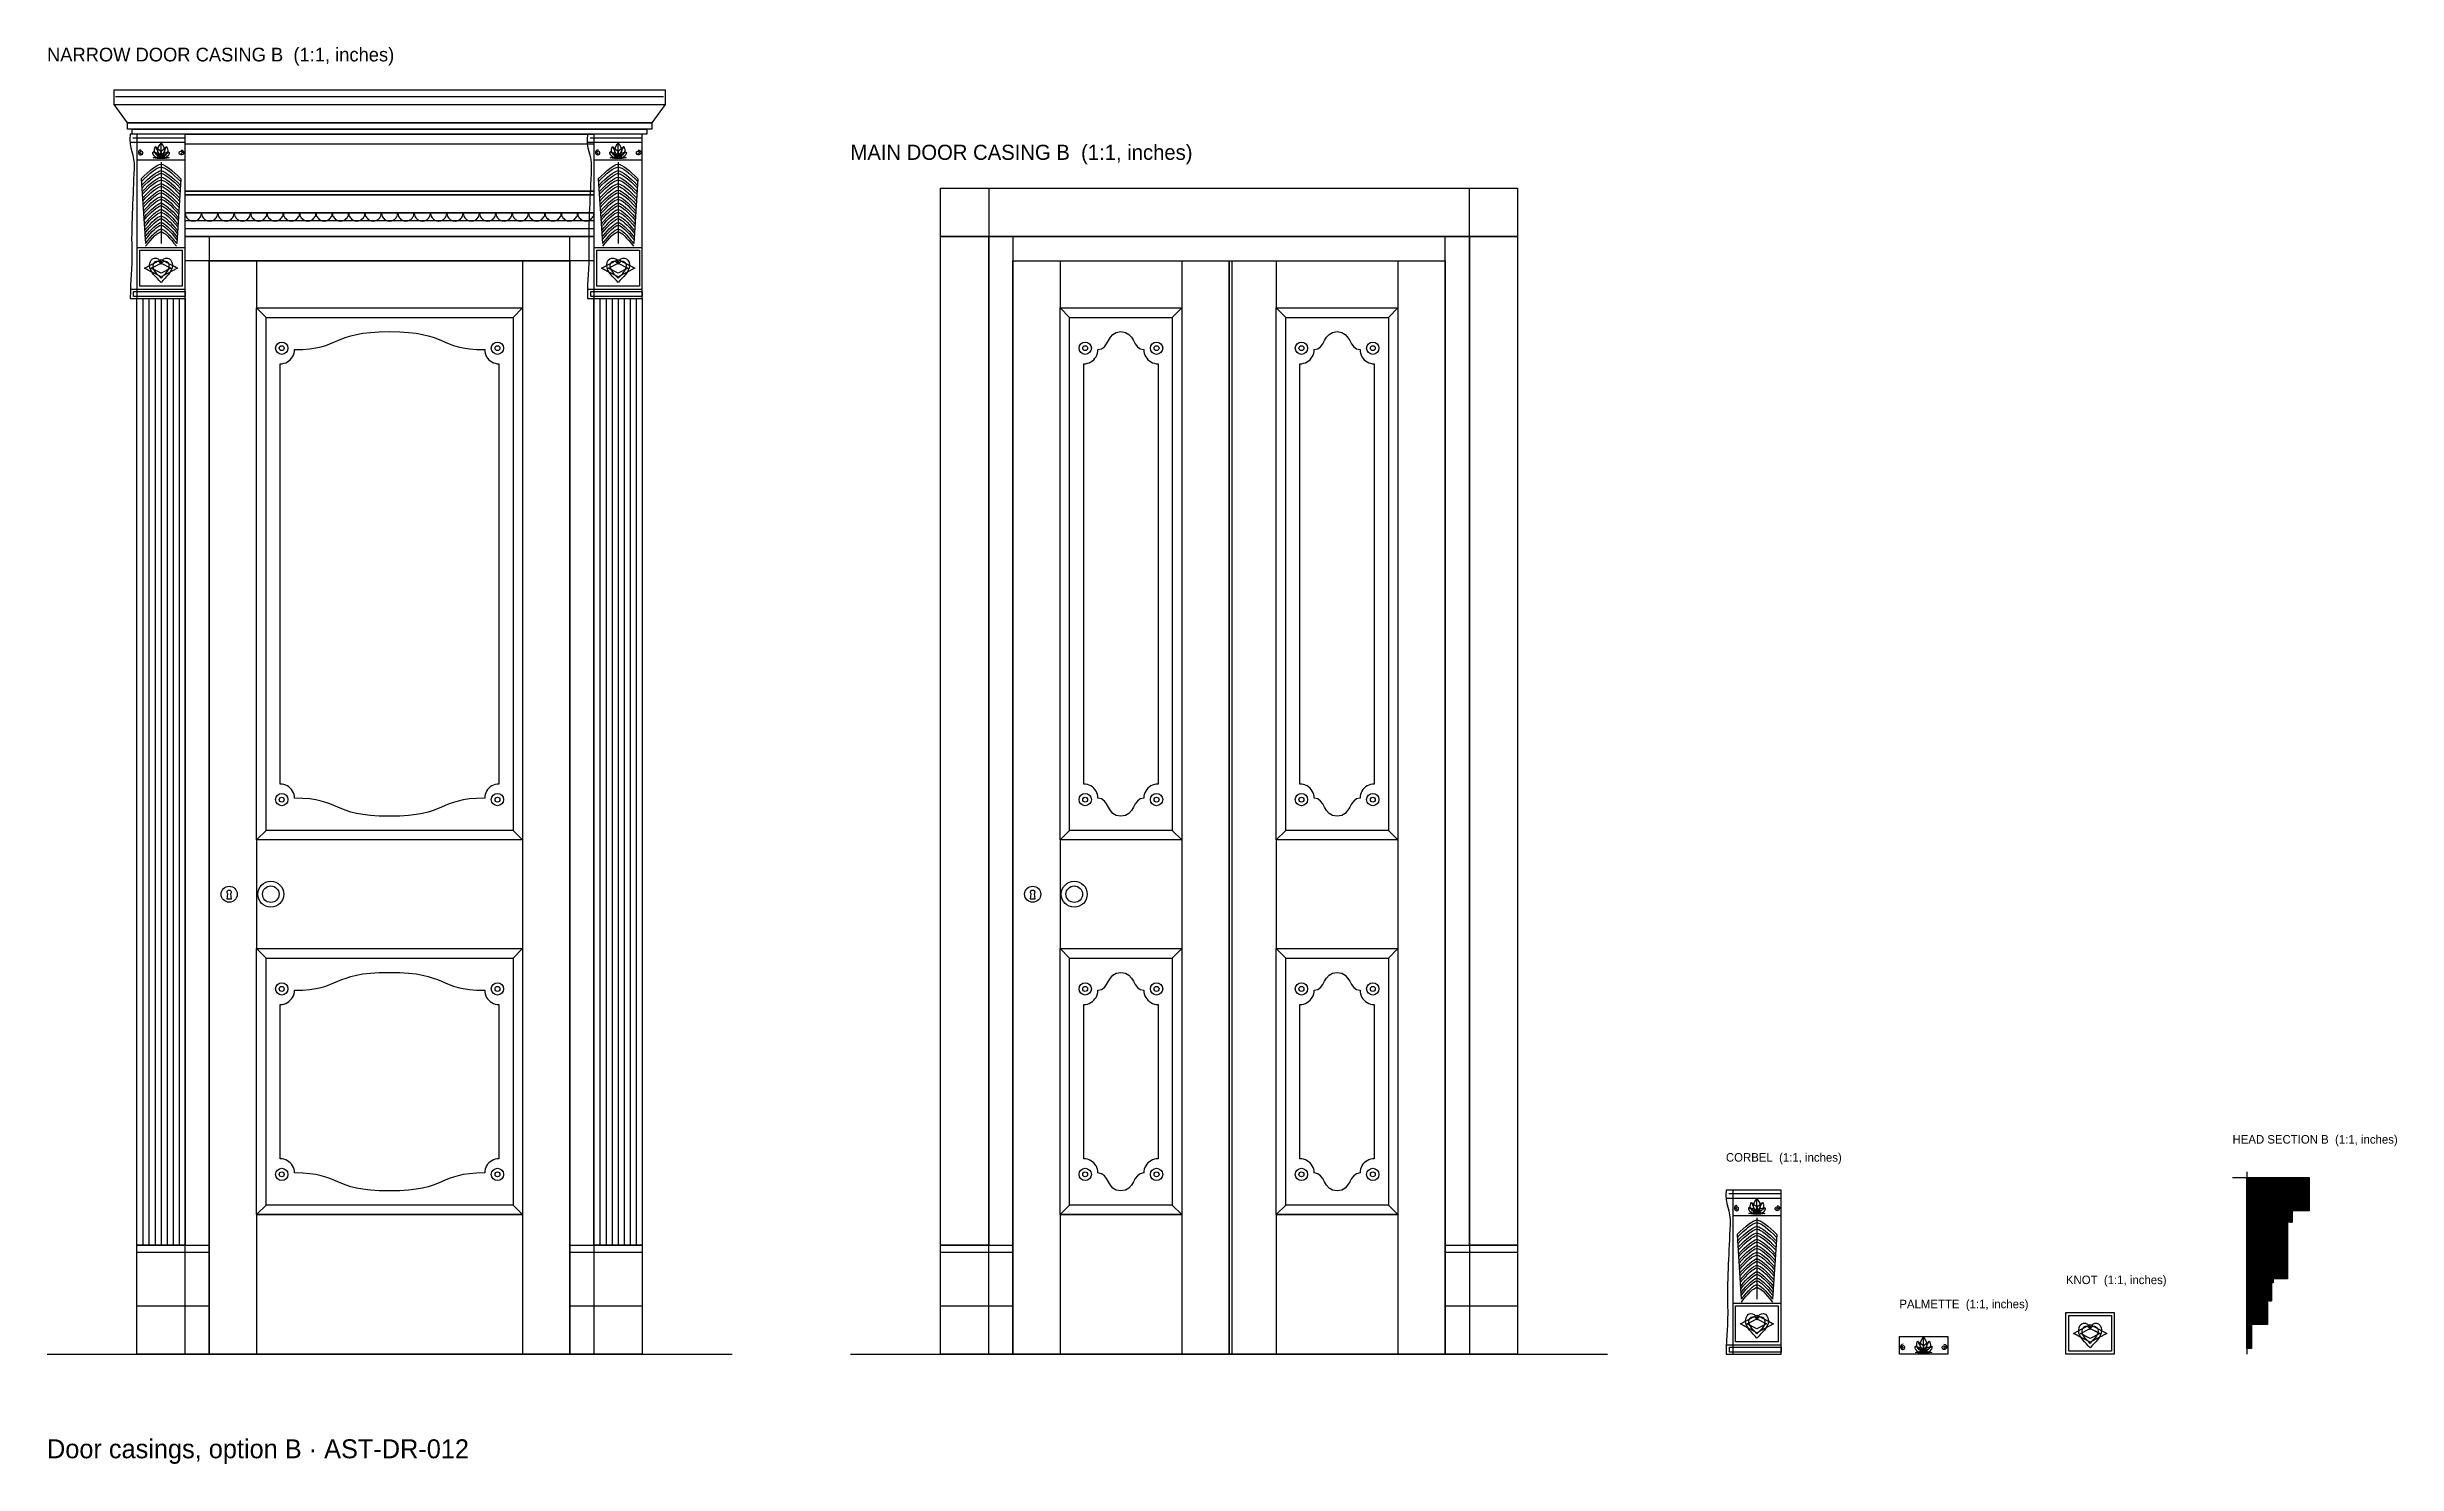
# Model space of a CAD drawing. Header units: inches. Extents: x 0 to 196, y -9 to 109.
import ezdxf

# ---------------------------------------------------------------- set-up
doc = ezdxf.new("R2010")
doc.units = ezdxf.units.IN
doc.header["$MEASUREMENT"] = 0
for name, color, linetype in [('Corbel', 7, 'Continuous'), ('Head section B', 7, 'Continuous'), ('Head section B hatch', 8, 'Continuous'), ('Knot', 7, 'Continuous'), ('Main door casing B', 7, 'Continuous'), ('Narrow door casing B', 7, 'Continuous'), ('Palmette', 7, 'Continuous')]:
    doc.layers.add(name, color=color, linetype=linetype)

msp = doc.modelspace()

# ---------------------------------------------------------------- texts
at = {"layer": 'LABELS'}
for s, height, p in [('NARROW DOOR CASING B  (1:1, inches)', 1.1402, (0, 107.56)), ('MAIN DOOR CASING B  (1:1, inches)', 1.2598, (66.85, 99.37)), ('HEAD SECTION B  (1:1, inches)', 0.7087, (181.84, 17.52)), ('CORBEL  (1:1, inches)', 0.7087, (139.69, 16.02)), ('KNOT  (1:1, inches)', 0.7087, (167.98, 5.83)), ('PALMETTE  (1:1, inches)', 0.7087, (154.12, 3.82)), ('Door casings, option B · AST-DR-012', 1.5748, (0, -8.66))]:
    msp.add_text(s, height=height, dxfattribs=at).set_placement(p)

# ---------------------------------------------------------------- hatches: boundary and pattern name
at = {"layer": 'Head section B hatch'}
h = msp.add_hatch(dxfattribs=at)
h.set_pattern_fill('ANSI31', scale=0.1574803)
h.paths.add_polyline_path([(183.02, 14.69), (188.22, 14.69), (188.22, 11.93), (186.8, 11.93), (186.8, 10.98), (186.41, 10.98), (186.41, 6.26), (185.23, 6.26), (185.23, 5.94), (185.07, 5.94), (185.07, 4.45), (184.75, 4.45), (184.75, 2.48), (183.42, 2.48), (183.42, 0.47), (183.02, 0.47), (183.02, 14.69)])

# ---------------------------------------------------------------- linework, layer by layer
at = {"layer": 'Corbel'}
for p, q in [((139.71, 12.99), (144.28, 12.99)), ((139.93, 13.36), (144.28, 13.36)), ((140.26, 13.66), (140.26, 0)), ((140.26, 11.54), (144.28, 11.54)), ((140.62, 9.95), (140.97, 4.57)), ((142.27, 11.34), (142.27, 4.57)), ((143.93, 9.95), (143.57, 4.57)), ((140.26, 4.25), (144.28, 4.25)), ((139.71, 0.79), (144.28, 0.79))]:
    msp.add_line(p, q, dxfattribs=at)
for points in [[(144.28, 13.66), (139.71, 13.66)], [(139.71, 0), (144.28, 0), (144.28, 13.66)], [(140.6, 12.37), (140.51, 12.34), (140.44, 12.29), (140.4, 12.21), (140.39, 12.12), (140.42, 12.04), (140.47, 11.98), (140.54, 11.95), (140.61, 11.94), (140.68, 11.97), (140.73, 12.02), (140.75, 12.08), (140.75, 12.14), (140.73, 12.19), (140.69, 12.23), (140.64, 12.25), (140.59, 12.24), (140.55, 12.22), (140.52, 12.19), (140.51, 12.15), (140.52, 12.11), (140.53, 12.09), (140.56, 12.07), (140.59, 12.06), (140.61, 12.07), (140.63, 12.09), (140.63, 12.1)], [(143.94, 12.37), (144.04, 12.34), (144.11, 12.29), (144.15, 12.21), (144.16, 12.12), (144.13, 12.04), (144.08, 11.98), (144.01, 11.95), (143.93, 11.94), (143.87, 11.97), (143.82, 12.02), (143.79, 12.08), (143.79, 12.14), (143.82, 12.19), (143.86, 12.23), (143.91, 12.25), (143.96, 12.24), (144, 12.22), (144.02, 12.19), (144.03, 12.15), (144.03, 12.11), (144.01, 12.09), (143.98, 12.07), (143.96, 12.06), (143.93, 12.07), (143.92, 12.09), (143.91, 12.1)], [(140.5, 4.02), (144.04, 4.02), (144.04, 1.02), (140.5, 1.02), (140.5, 4.02)], [(142.27, 3.25), (143.66, 2.52), (142.27, 1.79), (140.89, 2.52), (142.27, 3.25)], [(141.55, 2.17), (141.03, 2.45)], [(142.27, 2.94), (143.08, 2.52), (142.27, 2.1), (141.47, 2.52), (142.27, 2.94)], [(141.85, 2.32), (141.55, 2.48)], [(142.69, 2.72), (143, 2.56)], [(142.99, 2.87), (143.52, 2.59)], [(139.99, 0.59), (144.28, 0.59), (144.28, 0.16), (139.99, 0.16), (139.99, 0.59)]]:
    msp.add_lwpolyline(points, dxfattribs=at)
for points in [[(139.71, 13.66), (139.56, 12.43), (140.11, 12.02), (140.03, 10.79)], [(142.27, 11.71), (141.72, 11.62), (141.5, 12.09), (141.61, 12.21)], [(141.6, 11.71), (142.05, 11.83), (142.5, 11.83), (142.94, 11.71)], [(141.61, 12.21), (141.72, 12.09), (142.21, 12.27), (142.27, 11.71)], [(142.27, 11.71), (142.07, 11.86), (141.85, 12.03), (141.61, 12.21)], [(142.27, 11.71), (141.65, 11.93), (141.64, 12.41), (141.82, 12.63)], [(142.27, 11.71), (141.76, 12.27), (142.05, 12.64), (142.27, 12.93)], [(141.82, 12.63), (141.99, 12.41), (142.47, 12.34), (142.27, 11.71)], [(142.27, 11.71), (142.13, 11.99), (141.98, 12.3), (141.82, 12.63)], [(142.27, 11.71), (142.07, 12.34), (142.55, 12.41), (142.73, 12.63)], [(142.27, 12.93), (142.49, 12.64), (142.78, 12.27), (142.27, 11.71)], [(142.27, 11.71), (142.27, 12.09), (142.27, 12.49), (142.27, 12.93)], [(142.73, 12.63), (142.9, 12.41), (142.89, 11.93), (142.27, 11.71)], [(142.27, 11.71), (142.41, 11.99), (142.56, 12.3), (142.73, 12.63)], [(142.27, 11.71), (142.33, 12.27), (142.83, 12.09), (142.93, 12.21)], [(142.93, 12.21), (143.04, 12.09), (142.82, 11.62), (142.27, 11.71)], [(142.27, 11.71), (142.48, 11.86), (142.7, 12.03), (142.93, 12.21)], [(140.62, 9.95), (141.35, 10.69), (141.9, 11.1), (142.27, 11.18)], [(140.63, 9.72), (141.35, 10.46), (141.9, 10.87), (142.27, 10.96)], [(140.65, 9.41), (141.37, 10.15), (141.91, 10.56), (142.27, 10.64)], [(140.67, 9.19), (141.37, 9.92), (141.91, 10.33), (142.27, 10.42)], [(140.69, 8.87), (141.39, 9.61), (141.91, 10.02), (142.27, 10.1)], [(140.7, 8.65), (141.39, 9.39), (141.92, 9.8), (142.27, 9.88)], [(142.94, 11.71), (142.5, 11.61), (142.05, 11.61), (141.6, 11.71)], [(142.27, 11.18), (142.65, 11.1), (143.2, 10.69), (143.93, 9.95)], [(142.27, 10.96), (142.64, 10.87), (143.19, 10.46), (143.91, 9.72)], [(142.27, 10.64), (142.64, 10.56), (143.18, 10.15), (143.89, 9.41)], [(142.27, 10.42), (142.64, 10.33), (143.17, 9.92), (143.88, 9.19)], [(142.27, 10.1), (142.63, 10.02), (143.16, 9.61), (143.86, 8.87)], [(142.27, 9.88), (142.63, 9.8), (143.15, 9.39), (143.84, 8.65)], [(140.73, 8.33), (141.41, 9.07), (141.92, 9.48), (142.27, 9.57)], [(140.74, 8.11), (141.41, 8.85), (141.93, 9.26), (142.27, 9.34)], [(140.76, 7.8), (141.43, 8.54), (141.93, 8.95), (142.27, 9.03)], [(140.78, 7.57), (141.43, 8.31), (141.93, 8.72), (142.27, 8.8)], [(140.8, 7.26), (141.45, 8), (141.94, 8.41), (142.27, 8.49)], [(140.81, 7.03), (141.45, 7.77), (141.94, 8.18), (142.27, 8.26)], [(140.83, 6.72), (141.47, 7.46), (141.95, 7.87), (142.27, 7.95)], [(142.27, 9.57), (142.62, 9.48), (143.14, 9.07), (143.82, 8.33)], [(142.27, 9.34), (142.62, 9.26), (143.13, 8.85), (143.8, 8.11)], [(142.27, 9.03), (142.62, 8.95), (143.12, 8.54), (143.78, 7.8)], [(142.27, 8.8), (142.61, 8.72), (143.11, 8.31), (143.77, 7.57)], [(142.27, 8.49), (142.61, 8.41), (143.1, 8), (143.75, 7.26)], [(142.27, 8.26), (142.6, 8.18), (143.09, 7.77), (143.73, 7.03)], [(142.27, 7.95), (142.6, 7.87), (143.08, 7.46), (143.71, 6.72)], [(140.85, 6.49), (141.47, 7.23), (141.95, 7.64), (142.27, 7.73)], [(140.87, 6.18), (141.49, 6.92), (141.95, 7.33), (142.27, 7.41)], [(140.88, 5.96), (141.49, 6.69), (141.96, 7.11), (142.27, 7.19)], [(140.9, 5.64), (141.51, 6.38), (141.96, 6.79), (142.27, 6.87)], [(140.92, 5.42), (141.51, 6.16), (141.97, 6.57), (142.27, 6.65)], [(140.94, 5.11), (141.53, 5.84), (141.97, 6.25), (142.27, 6.34)], [(140.95, 4.88), (141.53, 5.62), (141.97, 6.03), (142.27, 6.11)], [(142.27, 7.73), (142.6, 7.64), (143.07, 7.23), (143.7, 6.49)], [(142.27, 7.41), (142.59, 7.33), (143.06, 6.92), (143.68, 6.18)], [(142.27, 7.19), (142.59, 7.11), (143.05, 6.69), (143.66, 5.96)], [(142.27, 6.87), (142.58, 6.79), (143.04, 6.38), (143.64, 5.64)], [(142.27, 6.65), (142.58, 6.57), (143.03, 6.16), (143.63, 5.42)], [(142.27, 6.34), (142.58, 6.25), (143.02, 5.84), (143.61, 5.11)], [(142.27, 6.11), (142.57, 6.03), (143.01, 5.62), (143.59, 4.88)], [(140.97, 4.57), (141.54, 5.31), (141.98, 5.72), (142.27, 5.8)], [(140.99, 4.34), (141.55, 5.08), (141.98, 5.49), (142.27, 5.57)], [(142.27, 5.8), (142.57, 5.72), (143, 5.31), (143.57, 4.57)], [(142.27, 5.57), (142.56, 5.49), (142.99, 5.08), (143.56, 4.34)], [(141.33, 2.78), (141.33, 3.51), (142.08, 3.56), (142.27, 2.99)], [(142.27, 1.32), (141.89, 1.79), (141.33, 2.16), (141.33, 2.78)], [(141.61, 2.7), (141.61, 3.21), (142.14, 3.25), (142.27, 2.85)], [(142.27, 1.68), (142.01, 2.01), (141.61, 2.26), (141.61, 2.7)]]:
    msp.add_open_spline(points, degree=3, dxfattribs=at)
for points in [[(140.03, 10.79), (139.95, 8.47), (139.79, 6.56), (139.83, 4.1), (139.87, 2.19), (139.71, 1.78), (139.71, 0)], [(142.27, 2.99), (142.46, 3.56), (143.22, 3.51), (143.22, 2.78), (143.22, 2.16), (142.65, 1.79), (142.27, 1.32)], [(142.27, 2.85), (142.4, 3.25), (142.93, 3.21), (142.93, 2.7), (142.93, 2.26), (142.54, 2.01), (142.27, 1.68)]]:
    msp.add_open_spline(points, degree=3, knots=[0, 0, 0, 0, 1, 1, 1, 2, 2, 2, 2], dxfattribs=at)
at = {"layer": 'Head section B'}
for p, q in [((181.84, 14.69), (183.02, 14.69)), ((183.02, 15.16), (183.02, 0))]:
    msp.add_line(p, q, dxfattribs=at)
msp.add_lwpolyline([(183.02, 14.69), (188.22, 14.69), (188.22, 11.93), (186.8, 11.93), (186.8, 10.98), (186.41, 10.98), (186.41, 6.26), (185.23, 6.26), (185.23, 5.94), (185.07, 5.94), (185.07, 4.45), (184.75, 4.45), (184.75, 2.48), (183.42, 2.48), (183.42, 0.47), (183.02, 0.47), (183.02, 14.69)], dxfattribs=at)
at = {"layer": 'Knot'}
for points in [[(167.98, 3.46), (172, 3.46), (172, 0), (167.98, 0), (167.98, 3.46)], [(168.22, 3.23), (171.76, 3.23), (171.76, 0.24), (168.22, 0.24), (168.22, 3.23)], [(169.99, 2.46), (171.37, 1.73), (169.99, 1), (168.6, 1.73), (169.99, 2.46)], [(169.99, 2.15), (170.79, 1.73), (169.99, 1.31), (169.19, 1.73), (169.99, 2.15)], [(170.71, 2.08), (171.24, 1.81)], [(169.27, 1.38), (168.74, 1.66)], [(169.57, 1.53), (169.27, 1.69)], [(170.41, 1.93), (170.71, 1.77)]]:
    msp.add_lwpolyline(points, dxfattribs=at)
for points in [[(169.04, 1.99), (169.04, 2.72), (169.8, 2.77), (169.99, 2.2)], [(169.99, 0.54), (169.61, 1), (169.04, 1.37), (169.04, 1.99)], [(169.33, 1.91), (169.33, 2.42), (169.86, 2.46), (169.99, 2.06)], [(169.99, 0.9), (169.72, 1.22), (169.33, 1.48), (169.33, 1.91)]]:
    msp.add_open_spline(points, degree=3, dxfattribs=at)
for points in [[(169.99, 2.2), (170.18, 2.77), (170.93, 2.72), (170.93, 1.99), (170.93, 1.37), (170.37, 1), (169.99, 0.54)], [(169.99, 2.06), (170.12, 2.46), (170.65, 2.42), (170.65, 1.91), (170.65, 1.48), (170.25, 1.22), (169.99, 0.9)]]:
    msp.add_open_spline(points, degree=3, knots=[0, 0, 0, 0, 1, 1, 1, 2, 2, 2, 2], dxfattribs=at)
at = {"layer": 'Main door casing B'}
for p, q in [((74.33, 92.99), (122.36, 92.99)), ((84.29, 90.98), (84.29, 87.05)), ((94.41, 90.98), (94.41, 87.05)), ((98.58, 90.98), (98.58, 0)), ((102.28, 90.98), (102.28, 87.05)), ((112.4, 90.98), (112.4, 87.05)), ((84.29, 87.05), (94.41, 87.05)), ((84.29, 87.05), (85.08, 86.26)), ((94.41, 87.05), (93.62, 86.26)), ((102.28, 87.05), (112.4, 87.05)), ((102.28, 87.05), (103.07, 86.26)), ((112.4, 87.05), (111.61, 86.26)), ((84.29, 42.8), (85.08, 43.58)), ((94.41, 42.8), (93.62, 43.58)), ((102.28, 42.8), (103.07, 43.58)), ((112.4, 42.8), (111.61, 43.58)), ((84.29, 42.8), (84.29, 33.74)), ((94.41, 42.8), (94.41, 33.74)), ((102.28, 42.8), (102.28, 33.74)), ((112.4, 42.8), (112.4, 33.74)), ((84.29, 33.74), (85.08, 32.95)), ((94.41, 33.74), (93.62, 32.95)), ((102.28, 33.74), (103.07, 32.95)), ((112.4, 33.74), (111.61, 32.95)), ((84.29, 11.61), (85.08, 12.4)), ((94.41, 11.61), (93.62, 12.4)), ((102.28, 11.61), (103.07, 12.4)), ((112.4, 11.61), (111.61, 12.4)), ((84.29, 11.61), (94.41, 11.61)), ((84.29, 11.61), (84.29, 0)), ((94.41, 11.61), (94.41, 0)), ((102.28, 11.61), (112.4, 11.61)), ((102.28, 11.61), (102.28, 0)), ((112.4, 11.61), (112.4, 0)), ((74.33, 8.5), (80.35, 8.5)), ((116.34, 8.5), (122.36, 8.5)), ((74.33, 4.02), (80.35, 4.02)), ((116.34, 4.02), (122.36, 4.02)), ((66.85, 0), (129.84, 0))]:
    msp.add_line(p, q, dxfattribs=at)
for points in [[(74.33, 97.01), (78.35, 97.01), (78.35, 9.06), (74.33, 9.06), (74.33, 97.01)], [(74.33, 97.01), (122.36, 97.01), (122.36, 92.99), (74.33, 92.99), (74.33, 97.01)], [(118.35, 97.01), (122.36, 97.01), (122.36, 9.06), (118.35, 9.06), (118.35, 97.01)], [(78.35, 92.99), (80.35, 92.99), (80.35, 0), (78.35, 0), (78.35, 92.99)], [(116.34, 92.99), (118.35, 92.99), (118.35, 0), (116.34, 0), (116.34, 92.99)], [(80.35, 90.98), (116.34, 90.98), (116.34, 0), (80.35, 0), (80.35, 90.98)], [(80.35, 90.98), (98.35, 90.98), (98.35, 0), (80.35, 0), (80.35, 90.98)], [(98.35, 90.98), (116.34, 90.98), (116.34, 0), (98.35, 0), (98.35, 90.98)], [(84.29, 87.05), (94.41, 87.05), (94.41, 42.8), (84.29, 42.8), (84.29, 87.05)], [(85.08, 86.26), (93.62, 86.26), (93.62, 43.58), (85.08, 43.58), (85.08, 86.26)], [(102.28, 87.05), (112.4, 87.05), (112.4, 42.8), (102.28, 42.8), (102.28, 87.05)], [(103.07, 86.26), (111.61, 86.26), (111.61, 43.58), (103.07, 43.58), (103.07, 86.26)], [(86.26, 47.44), (86.26, 82.4)], [(92.44, 82.4), (92.44, 47.44)], [(104.25, 47.44), (104.25, 82.4)], [(110.43, 82.4), (110.43, 47.44)], [(82.13, 38.31), (82.19, 37.87), (81.83, 37.87), (81.89, 38.31)], [(84.29, 33.74), (94.41, 33.74), (94.41, 11.61), (84.29, 11.61), (84.29, 33.74)], [(102.28, 33.74), (112.4, 33.74), (112.4, 11.61), (102.28, 11.61), (102.28, 33.74)], [(85.08, 32.95), (93.62, 32.95), (93.62, 12.4), (85.08, 12.4), (85.08, 32.95)], [(103.07, 32.95), (111.61, 32.95), (111.61, 12.4), (103.07, 12.4), (103.07, 32.95)], [(86.26, 16.26), (86.26, 29.09)], [(92.44, 29.09), (92.44, 16.26)], [(104.25, 16.26), (104.25, 29.09)], [(110.43, 29.09), (110.43, 16.26)], [(74.33, 9.06), (80.35, 9.06), (80.35, 0), (74.33, 0), (74.33, 9.06)], [(116.34, 9.06), (122.36, 9.06), (122.36, 0), (116.34, 0), (116.34, 9.06)]]:
    msp.add_lwpolyline(points, dxfattribs=at)
for centre, radius in [((86.38, 83.7), 0.512), ((92.32, 83.7), 0.512), ((104.37, 83.7), 0.512), ((110.31, 83.7), 0.512), ((86.38, 83.7), 0.205), ((92.32, 83.7), 0.205), ((104.37, 83.7), 0.205), ((110.31, 83.7), 0.205), ((86.38, 46.14), 0.512), ((86.38, 46.14), 0.205), ((92.32, 46.14), 0.512), ((92.32, 46.14), 0.205), ((104.37, 46.14), 0.512), ((104.37, 46.14), 0.205), ((110.31, 46.14), 0.512), ((110.31, 46.14), 0.205), ((85.47, 38.27), 1.08), ((82.01, 38.27), 0.669), ((85.47, 38.27), 0.689), ((86.38, 30.39), 0.512), ((86.38, 30.39), 0.205), ((92.32, 30.39), 0.512), ((92.32, 30.39), 0.205), ((104.37, 30.39), 0.512), ((104.37, 30.39), 0.205), ((110.31, 30.39), 0.512), ((110.31, 30.39), 0.205), ((86.38, 14.96), 0.512), ((86.38, 14.96), 0.205), ((92.32, 14.96), 0.512), ((92.32, 14.96), 0.205), ((104.37, 14.96), 0.512), ((104.37, 14.96), 0.205), ((110.31, 14.96), 0.512), ((110.31, 14.96), 0.205)]:
    msp.add_circle(centre, radius, dxfattribs=at)
for points, knots in [([(87.44, 83.58), (88.4, 83.58), (88.17, 85.08), (89.35, 85.08), (90.53, 85.08), (90.31, 83.58), (91.26, 83.58)], [0, 0, 0, 0, 1, 1, 1, 2, 2, 2, 2]), ([(105.43, 83.58), (106.39, 83.58), (106.16, 85.08), (107.34, 85.08), (108.53, 85.08), (108.3, 83.58), (109.25, 83.58)], [0, 0, 0, 0, 1, 1, 1, 2, 2, 2, 2]), ([(86.26, 82.4), (86.47, 82.4), (86.67, 82.46), (86.85, 82.56), (87.03, 82.66), (87.18, 82.81), (87.28, 82.99), (87.39, 83.17), (87.44, 83.38), (87.44, 83.58)], [0, 0, 0, 0, 1, 1, 1, 2, 2, 2, 3, 3, 3, 3]), ([(91.26, 83.58), (91.26, 83.38), (91.31, 83.17), (91.42, 82.99), (91.52, 82.81), (91.67, 82.66), (91.85, 82.56), (92.03, 82.46), (92.23, 82.4), (92.44, 82.4)], [0, 0, 0, 0, 1, 1, 1, 2, 2, 2, 3, 3, 3, 3]), ([(104.25, 82.4), (104.46, 82.4), (104.66, 82.46), (104.84, 82.56), (105.02, 82.66), (105.17, 82.81), (105.27, 82.99), (105.38, 83.17), (105.43, 83.38), (105.43, 83.58)], [0, 0, 0, 0, 1, 1, 1, 2, 2, 2, 3, 3, 3, 3]), ([(109.25, 83.58), (109.25, 83.38), (109.31, 83.17), (109.41, 82.99), (109.51, 82.81), (109.66, 82.66), (109.84, 82.56), (110.02, 82.46), (110.23, 82.4), (110.43, 82.4)], [0, 0, 0, 0, 1, 1, 1, 2, 2, 2, 3, 3, 3, 3]), ([(87.44, 46.26), (87.44, 46.47), (87.39, 46.67), (87.28, 46.85), (87.18, 47.03), (87.03, 47.18), (86.85, 47.28), (86.67, 47.39), (86.47, 47.44), (86.26, 47.44)], [0, 0, 0, 0, 1, 1, 1, 2, 2, 2, 3, 3, 3, 3]), ([(92.44, 47.44), (92.23, 47.44), (92.03, 47.39), (91.85, 47.28), (91.67, 47.18), (91.52, 47.03), (91.42, 46.85), (91.31, 46.67), (91.26, 46.47), (91.26, 46.26)], [0, 0, 0, 0, 1, 1, 1, 2, 2, 2, 3, 3, 3, 3]), ([(105.43, 46.26), (105.43, 46.47), (105.38, 46.67), (105.27, 46.85), (105.17, 47.03), (105.02, 47.18), (104.84, 47.28), (104.66, 47.39), (104.46, 47.44), (104.25, 47.44)], [0, 0, 0, 0, 1, 1, 1, 2, 2, 2, 3, 3, 3, 3]), ([(110.43, 47.44), (110.23, 47.44), (110.02, 47.39), (109.84, 47.28), (109.66, 47.18), (109.51, 47.03), (109.41, 46.85), (109.31, 46.67), (109.25, 46.47), (109.25, 46.26)], [0, 0, 0, 0, 1, 1, 1, 2, 2, 2, 3, 3, 3, 3]), ([(91.26, 46.26), (90.31, 46.26), (90.53, 44.76), (89.35, 44.76), (88.17, 44.76), (88.4, 46.26), (87.44, 46.26)], [0, 0, 0, 0, 1, 1, 1, 2, 2, 2, 2]), ([(109.25, 46.26), (108.3, 46.26), (108.53, 44.76), (107.34, 44.76), (106.16, 44.76), (106.39, 46.26), (105.43, 46.26)], [0, 0, 0, 0, 1, 1, 1, 2, 2, 2, 2]), ([(81.89, 38.31), (81.87, 38.33), (81.85, 38.35), (81.84, 38.38), (81.83, 38.4), (81.83, 38.43), (81.83, 38.46), (81.84, 38.49), (81.85, 38.52), (81.86, 38.54), (81.88, 38.56), (81.9, 38.58), (81.93, 38.6), (81.95, 38.61), (81.98, 38.62), (82.01, 38.62), (82.04, 38.62), (82.06, 38.61), (82.09, 38.6), (82.12, 38.58), (82.14, 38.56), (82.15, 38.54), (82.17, 38.52), (82.18, 38.49), (82.18, 38.46), (82.19, 38.43), (82.18, 38.4), (82.17, 38.38), (82.16, 38.35), (82.15, 38.33), (82.13, 38.31)], [0, 0, 0, 0, 1, 1, 1, 2, 2, 2, 3, 3, 3, 4, 4, 4, 5, 5, 5, 6, 6, 6, 7, 7, 7, 8, 8, 8, 9, 9, 9, 10, 10, 10, 10]), ([(87.44, 30.28), (88.4, 30.28), (88.17, 31.77), (89.35, 31.77), (90.53, 31.77), (90.31, 30.28), (91.26, 30.28)], [0, 0, 0, 0, 1, 1, 1, 2, 2, 2, 2]), ([(105.43, 30.28), (106.39, 30.28), (106.16, 31.77), (107.34, 31.77), (108.53, 31.77), (108.3, 30.28), (109.25, 30.28)], [0, 0, 0, 0, 1, 1, 1, 2, 2, 2, 2]), ([(86.26, 29.09), (86.47, 29.09), (86.67, 29.15), (86.85, 29.25), (87.03, 29.36), (87.18, 29.51), (87.28, 29.69), (87.39, 29.86), (87.44, 30.07), (87.44, 30.28)], [0, 0, 0, 0, 1, 1, 1, 2, 2, 2, 3, 3, 3, 3]), ([(91.26, 30.28), (91.26, 30.07), (91.31, 29.86), (91.42, 29.69), (91.52, 29.51), (91.67, 29.36), (91.85, 29.25), (92.03, 29.15), (92.23, 29.09), (92.44, 29.09)], [0, 0, 0, 0, 1, 1, 1, 2, 2, 2, 3, 3, 3, 3]), ([(104.25, 29.09), (104.46, 29.09), (104.66, 29.15), (104.84, 29.25), (105.02, 29.36), (105.17, 29.51), (105.27, 29.69), (105.38, 29.86), (105.43, 30.07), (105.43, 30.28)], [0, 0, 0, 0, 1, 1, 1, 2, 2, 2, 3, 3, 3, 3]), ([(109.25, 30.28), (109.25, 30.07), (109.31, 29.86), (109.41, 29.69), (109.51, 29.51), (109.66, 29.36), (109.84, 29.25), (110.02, 29.15), (110.23, 29.09), (110.43, 29.09)], [0, 0, 0, 0, 1, 1, 1, 2, 2, 2, 3, 3, 3, 3]), ([(87.44, 15.08), (87.44, 15.29), (87.39, 15.49), (87.28, 15.67), (87.18, 15.85), (87.03, 16), (86.85, 16.1), (86.67, 16.21), (86.47, 16.26), (86.26, 16.26)], [0, 0, 0, 0, 1, 1, 1, 2, 2, 2, 3, 3, 3, 3]), ([(92.44, 16.26), (92.23, 16.26), (92.03, 16.21), (91.85, 16.1), (91.67, 16), (91.52, 15.85), (91.42, 15.67), (91.31, 15.49), (91.26, 15.29), (91.26, 15.08)], [0, 0, 0, 0, 1, 1, 1, 2, 2, 2, 3, 3, 3, 3]), ([(105.43, 15.08), (105.43, 15.29), (105.38, 15.49), (105.27, 15.67), (105.17, 15.85), (105.02, 16), (104.84, 16.1), (104.66, 16.21), (104.46, 16.26), (104.25, 16.26)], [0, 0, 0, 0, 1, 1, 1, 2, 2, 2, 3, 3, 3, 3]), ([(110.43, 16.26), (110.23, 16.26), (110.02, 16.21), (109.84, 16.1), (109.66, 16), (109.51, 15.85), (109.41, 15.67), (109.31, 15.49), (109.25, 15.29), (109.25, 15.08)], [0, 0, 0, 0, 1, 1, 1, 2, 2, 2, 3, 3, 3, 3]), ([(91.26, 15.08), (90.31, 15.08), (90.53, 13.58), (89.35, 13.58), (88.17, 13.58), (88.4, 15.08), (87.44, 15.08)], [0, 0, 0, 0, 1, 1, 1, 2, 2, 2, 2]), ([(109.25, 15.08), (108.3, 15.08), (108.53, 13.58), (107.34, 13.58), (106.16, 13.58), (106.39, 15.08), (105.43, 15.08)], [0, 0, 0, 0, 1, 1, 1, 2, 2, 2, 2])]:
    msp.add_open_spline(points, degree=3, knots=knots, dxfattribs=at)
at = {"layer": 'Narrow door casing B'}
for p, q in [((5.59, 103.98), (51.42, 103.98)), ((5.71, 104.64), (51.3, 104.64)), ((6.93, 100.83), (11.5, 100.83)), ((7.15, 101.19), (11.5, 101.19)), ((7.48, 101.5), (7.48, 87.83)), ((11.5, 100.71), (45.51, 100.71)), ((44.96, 100.83), (49.53, 100.83)), ((45.18, 101.19), (49.53, 101.19)), ((45.51, 101.5), (45.51, 87.83)), ((7.48, 99.37), (11.5, 99.37)), ((7.83, 97.78), (8.19, 92.4)), ((9.49, 99.18), (9.49, 92.4)), ((11.14, 97.78), (10.79, 92.4)), ((45.51, 99.37), (49.53, 99.37)), ((45.87, 97.78), (46.22, 92.4)), ((47.52, 99.18), (47.52, 92.4)), ((49.17, 97.78), (48.82, 92.4)), ((11.5, 94.33), (45.51, 94.33)), ((7.48, 92.09), (11.5, 92.09)), ((11.5, 93.66), (45.51, 93.66)), ((45.51, 92.09), (49.53, 92.09)), ((17.44, 90.98), (17.44, 87.05)), ((39.57, 90.98), (39.57, 87.05)), ((6.93, 88.62), (11.5, 88.62)), ((44.96, 88.62), (49.53, 88.62)), ((7.98, 87.83), (7.98, 9.06)), ((8.48, 87.83), (8.48, 9.06)), ((8.99, 87.83), (8.99, 9.06)), ((9.49, 87.83), (9.49, 9.06)), ((9.99, 87.83), (9.99, 9.06)), ((10.49, 87.83), (10.49, 9.06)), ((10.99, 87.83), (10.99, 9.06)), ((17.44, 87.05), (39.57, 87.05)), ((17.44, 87.05), (18.23, 86.26)), ((39.57, 87.05), (38.78, 86.26)), ((46.01, 87.83), (46.01, 9.06)), ((46.52, 87.83), (46.52, 9.06)), ((47.02, 87.83), (47.02, 9.06)), ((47.52, 87.83), (47.52, 9.06)), ((48.02, 87.83), (48.02, 9.06)), ((48.52, 87.83), (48.52, 9.06)), ((49.03, 87.83), (49.03, 9.06)), ((17.44, 42.8), (18.23, 43.58)), ((39.57, 42.8), (38.78, 43.58)), ((17.44, 42.8), (17.44, 33.74)), ((39.57, 42.8), (39.57, 33.74)), ((17.44, 33.74), (18.23, 32.95)), ((39.57, 33.74), (38.78, 32.95)), ((17.44, 11.61), (18.23, 12.4)), ((39.57, 11.61), (38.78, 12.4)), ((17.44, 11.61), (39.57, 11.61)), ((17.44, 11.61), (17.44, 0)), ((39.57, 11.61), (39.57, 0)), ((7.48, 8.5), (13.5, 8.5)), ((43.5, 8.5), (49.53, 8.5)), ((7.48, 4.02), (13.5, 4.02)), ((43.5, 4.02), (49.53, 4.02)), ((0, 0), (57.01, 0))]:
    msp.add_line(p, q, dxfattribs=at)
for points in [[(5.59, 105.2), (51.42, 105.2), (51.42, 103.98), (50.31, 102.44), (6.69, 102.44), (5.59, 103.98), (5.59, 105.2)], [(6.69, 102.44), (50.31, 102.44), (50.31, 101.92), (6.69, 101.92), (6.69, 102.44)], [(7.09, 101.92), (49.92, 101.92), (49.92, 101.5), (7.09, 101.5), (7.09, 101.92)], [(11.5, 101.5), (6.93, 101.5)], [(6.93, 87.83), (11.5, 87.83), (11.5, 101.5)], [(7.82, 100.21), (7.73, 100.18), (7.65, 100.12), (7.61, 100.04), (7.6, 99.95), (7.63, 99.88), (7.68, 99.82), (7.75, 99.78), (7.83, 99.78), (7.89, 99.81), (7.94, 99.85), (7.97, 99.91), (7.97, 99.97), (7.94, 100.03), (7.9, 100.06), (7.85, 100.08), (7.8, 100.08), (7.76, 100.06), (7.74, 100.02), (7.73, 99.98), (7.73, 99.95), (7.75, 99.92), (7.78, 99.9), (7.8, 99.9), (7.83, 99.91), (7.84, 99.92), (7.85, 99.94)], [(11.16, 100.21), (11.25, 100.18), (11.32, 100.12), (11.36, 100.04), (11.37, 99.95), (11.35, 99.88), (11.29, 99.82), (11.22, 99.78), (11.15, 99.78), (11.08, 99.81), (11.03, 99.85), (11.01, 99.91), (11.01, 99.97), (11.03, 100.03), (11.07, 100.06), (11.12, 100.08), (11.17, 100.08), (11.21, 100.06), (11.24, 100.02), (11.25, 99.98), (11.24, 99.95), (11.23, 99.92), (11.2, 99.9), (11.17, 99.9), (11.15, 99.91), (11.13, 99.92), (11.13, 99.94)], [(11.5, 101.5), (45.51, 101.5), (45.51, 96.77), (11.5, 96.77), (11.5, 101.5)], [(49.53, 101.5), (44.96, 101.5)], [(44.96, 87.83), (49.53, 87.83), (49.53, 101.5)], [(45.85, 100.21), (45.76, 100.18), (45.69, 100.12), (45.64, 100.04), (45.64, 99.95), (45.66, 99.88), (45.72, 99.82), (45.79, 99.78), (45.86, 99.78), (45.93, 99.81), (45.97, 99.85), (46, 99.91), (46, 99.97), (45.97, 100.03), (45.93, 100.06), (45.88, 100.08), (45.84, 100.08), (45.79, 100.06), (45.77, 100.02), (45.76, 99.98), (45.76, 99.95), (45.78, 99.92), (45.81, 99.9), (45.84, 99.9), (45.86, 99.91), (45.87, 99.92), (45.88, 99.94)], [(49.19, 100.21), (49.28, 100.18), (49.35, 100.12), (49.4, 100.04), (49.4, 99.95), (49.38, 99.88), (49.32, 99.82), (49.25, 99.78), (49.18, 99.78), (49.11, 99.81), (49.06, 99.85), (49.04, 99.91), (49.04, 99.97), (49.06, 100.03), (49.11, 100.06), (49.16, 100.08), (49.2, 100.08), (49.24, 100.06), (49.27, 100.02), (49.28, 99.98), (49.28, 99.95), (49.26, 99.92), (49.23, 99.9), (49.2, 99.9), (49.18, 99.91), (49.16, 99.92), (49.16, 99.94)], [(11.5, 96.77), (45.51, 96.77), (45.51, 96.46), (11.5, 96.46), (11.5, 96.77)], [(11.5, 96.46), (45.51, 96.46), (45.51, 94.96), (11.5, 94.96), (11.5, 96.46)], [(11.5, 94.96), (45.51, 94.96), (45.51, 92.99), (11.5, 92.99), (11.5, 94.96)], [(11.5, 92.99), (13.5, 92.99), (13.5, 0), (11.5, 0), (11.5, 92.99)], [(11.5, 92.99), (45.51, 92.99), (45.51, 90.98), (11.5, 90.98), (11.5, 92.99)], [(43.5, 92.99), (45.51, 92.99), (45.51, 0), (43.5, 0), (43.5, 92.99)], [(7.72, 91.85), (11.26, 91.85), (11.26, 88.86), (7.72, 88.86), (7.72, 91.85)], [(9.49, 91.08), (10.87, 90.35), (9.49, 89.63), (8.1, 90.35), (9.49, 91.08)], [(8.77, 90.01), (8.24, 90.28)], [(9.49, 90.78), (10.29, 90.35), (9.49, 89.93), (8.68, 90.35), (9.49, 90.78)], [(9.07, 90.15), (8.76, 90.31)], [(9.91, 90.56), (10.21, 90.4)], [(10.21, 90.7), (10.74, 90.43)], [(13.5, 90.98), (43.5, 90.98), (43.5, 0), (13.5, 0), (13.5, 90.98)], [(13.5, 90.98), (43.5, 90.98), (43.5, 0), (13.5, 0), (13.5, 90.98)], [(45.75, 91.85), (49.29, 91.85), (49.29, 88.86), (45.75, 88.86), (45.75, 91.85)], [(47.52, 91.08), (48.91, 90.35), (47.52, 89.63), (46.13, 90.35), (47.52, 91.08)], [(46.8, 90.01), (46.27, 90.28)], [(47.52, 90.78), (48.32, 90.35), (47.52, 89.93), (46.72, 90.35), (47.52, 90.78)], [(47.1, 90.15), (46.8, 90.31)], [(47.94, 90.56), (48.24, 90.4)], [(48.24, 90.7), (48.77, 90.43)], [(7.2, 88.43), (11.5, 88.43), (11.5, 87.99), (7.2, 87.99), (7.2, 88.43)], [(45.24, 88.43), (49.53, 88.43), (49.53, 87.99), (45.24, 87.99), (45.24, 88.43)], [(7.48, 87.83), (11.5, 87.83), (11.5, 9.06), (7.48, 9.06), (7.48, 87.83)], [(17.44, 87.05), (39.57, 87.05), (39.57, 42.8), (17.44, 42.8), (17.44, 87.05)], [(18.23, 86.26), (38.78, 86.26), (38.78, 43.58), (18.23, 43.58), (18.23, 86.26)], [(45.51, 87.83), (49.53, 87.83), (49.53, 9.06), (45.51, 9.06), (45.51, 87.83)], [(19.41, 47.44), (19.41, 82.4)], [(37.6, 82.4), (37.6, 47.44)], [(15.28, 38.31), (15.33, 37.87), (14.98, 37.87), (15.04, 38.31)], [(17.44, 33.74), (39.57, 33.74), (39.57, 11.61), (17.44, 11.61), (17.44, 33.74)], [(18.23, 32.95), (38.78, 32.95), (38.78, 12.4), (18.23, 12.4), (18.23, 32.95)], [(19.41, 16.26), (19.41, 29.09)], [(37.6, 29.09), (37.6, 16.26)], [(7.48, 9.06), (13.5, 9.06), (13.5, 0), (7.48, 0), (7.48, 9.06)], [(43.5, 9.06), (49.53, 9.06), (49.53, 0), (43.5, 0), (43.5, 9.06)]]:
    msp.add_lwpolyline(points, dxfattribs=at)
for centre, radius in [((19.53, 83.7), 0.512), ((37.48, 83.7), 0.512), ((19.53, 83.7), 0.205), ((37.48, 83.7), 0.205), ((19.53, 46.14), 0.512), ((19.53, 46.14), 0.205), ((37.48, 46.14), 0.512), ((37.48, 46.14), 0.205), ((18.62, 38.27), 1.08), ((15.16, 38.27), 0.669), ((18.62, 38.27), 0.689), ((19.53, 30.39), 0.512), ((19.53, 30.39), 0.205), ((37.48, 30.39), 0.512), ((37.48, 30.39), 0.205), ((19.53, 14.96), 0.512), ((19.53, 14.96), 0.205), ((37.48, 14.96), 0.512), ((37.48, 14.96), 0.205)]:
    msp.add_circle(centre, radius, dxfattribs=at)
for points in [[(6.93, 101.5), (6.77, 100.27), (7.32, 99.86), (7.24, 98.63)], [(9.49, 99.54), (8.94, 99.45), (8.72, 99.93), (8.83, 100.05)], [(8.83, 100.05), (8.93, 99.93), (9.43, 100.1), (9.49, 99.54)], [(9.49, 99.54), (9.29, 99.7), (9.06, 99.87), (8.83, 100.05)], [(9.49, 99.54), (8.87, 99.77), (8.86, 100.24), (9.03, 100.47)], [(9.49, 99.54), (8.98, 100.11), (9.27, 100.47), (9.49, 100.77)], [(9.03, 100.47), (9.21, 100.24), (9.69, 100.17), (9.49, 99.54)], [(9.49, 99.54), (9.35, 99.83), (9.2, 100.13), (9.03, 100.47)], [(9.49, 99.54), (9.29, 100.17), (9.77, 100.24), (9.94, 100.47)], [(9.49, 100.77), (9.71, 100.47), (10, 100.11), (9.49, 99.54)], [(9.49, 99.54), (9.49, 99.92), (9.49, 100.33), (9.49, 100.77)], [(9.94, 100.47), (10.12, 100.24), (10.11, 99.77), (9.49, 99.54)], [(9.49, 99.54), (9.63, 99.83), (9.78, 100.13), (9.94, 100.47)], [(9.49, 99.54), (9.55, 100.1), (10.04, 99.93), (10.15, 100.05)], [(10.15, 100.05), (10.26, 99.93), (10.04, 99.45), (9.49, 99.54)], [(9.49, 99.54), (9.69, 99.7), (9.91, 99.87), (10.15, 100.05)], [(44.96, 101.5), (44.8, 100.27), (45.35, 99.86), (45.28, 98.63)], [(47.52, 99.54), (46.97, 99.45), (46.75, 99.93), (46.86, 100.05)], [(46.86, 100.05), (46.96, 99.93), (47.46, 100.1), (47.52, 99.54)], [(47.52, 99.54), (47.32, 99.7), (47.1, 99.87), (46.86, 100.05)], [(47.52, 99.54), (46.9, 99.77), (46.89, 100.24), (47.06, 100.47)], [(47.52, 99.54), (47.01, 100.11), (47.3, 100.47), (47.52, 100.77)], [(47.06, 100.47), (47.24, 100.24), (47.72, 100.17), (47.52, 99.54)], [(47.52, 99.54), (47.38, 99.83), (47.23, 100.13), (47.06, 100.47)], [(47.52, 99.54), (47.32, 100.17), (47.8, 100.24), (47.98, 100.47)], [(47.52, 100.77), (47.74, 100.47), (48.03, 100.11), (47.52, 99.54)], [(47.52, 99.54), (47.52, 99.92), (47.52, 100.33), (47.52, 100.77)], [(47.98, 100.47), (48.15, 100.24), (48.14, 99.77), (47.52, 99.54)], [(47.52, 99.54), (47.66, 99.83), (47.81, 100.13), (47.98, 100.47)], [(47.52, 99.54), (47.58, 100.1), (48.08, 99.93), (48.18, 100.05)], [(48.18, 100.05), (48.29, 99.93), (48.07, 99.45), (47.52, 99.54)], [(47.52, 99.54), (47.72, 99.7), (47.94, 99.87), (48.18, 100.05)], [(7.83, 97.78), (8.56, 98.52), (9.11, 98.93), (9.49, 99.02)], [(7.85, 97.56), (8.57, 98.3), (9.12, 98.71), (9.49, 98.79)], [(7.87, 97.25), (8.58, 97.98), (9.12, 98.4), (9.49, 98.48)], [(7.89, 97.02), (8.59, 97.76), (9.12, 98.17), (9.49, 98.25)], [(7.91, 96.71), (8.6, 97.45), (9.13, 97.86), (9.49, 97.94)], [(8.82, 99.54), (9.27, 99.67), (9.71, 99.67), (10.16, 99.54)], [(10.16, 99.54), (9.71, 99.45), (9.27, 99.45), (8.82, 99.54)], [(9.49, 99.02), (9.86, 98.93), (10.41, 98.52), (11.14, 97.78)], [(9.49, 98.79), (9.86, 98.71), (10.41, 98.3), (11.13, 97.56)], [(9.49, 98.48), (9.85, 98.4), (10.39, 97.98), (11.11, 97.25)], [(9.49, 98.25), (9.85, 98.17), (10.39, 97.76), (11.09, 97.02)], [(9.49, 97.94), (9.85, 97.86), (10.37, 97.45), (11.07, 96.71)], [(45.87, 97.78), (46.59, 98.52), (47.14, 98.93), (47.52, 99.02)], [(45.88, 97.56), (46.6, 98.3), (47.15, 98.71), (47.52, 98.79)], [(45.9, 97.25), (46.61, 97.98), (47.15, 98.4), (47.52, 98.48)], [(45.92, 97.02), (46.62, 97.76), (47.16, 98.17), (47.52, 98.25)], [(45.94, 96.71), (46.63, 97.45), (47.16, 97.86), (47.52, 97.94)], [(46.85, 99.54), (47.3, 99.67), (47.74, 99.67), (48.19, 99.54)], [(48.19, 99.54), (47.74, 99.45), (47.3, 99.45), (46.85, 99.54)], [(47.52, 99.02), (47.89, 98.93), (48.45, 98.52), (49.17, 97.78)], [(47.52, 98.79), (47.89, 98.71), (48.44, 98.3), (49.16, 97.56)], [(47.52, 98.48), (47.89, 98.4), (48.43, 97.98), (49.14, 97.25)], [(47.52, 98.25), (47.88, 98.17), (48.42, 97.76), (49.12, 97.02)], [(47.52, 97.94), (47.88, 97.86), (48.41, 97.45), (49.1, 96.71)], [(7.92, 96.48), (8.61, 97.22), (9.13, 97.63), (9.49, 97.71)], [(7.94, 96.17), (8.62, 96.91), (9.14, 97.32), (9.49, 97.4)], [(7.96, 95.94), (8.63, 96.68), (9.14, 97.09), (9.49, 97.17)], [(7.98, 95.63), (8.64, 96.37), (9.15, 96.78), (9.49, 96.86)], [(7.99, 95.41), (8.65, 96.14), (9.15, 96.55), (9.49, 96.64)], [(8.01, 95.09), (8.66, 95.83), (9.15, 96.24), (9.49, 96.32)], [(8.03, 94.87), (8.67, 95.61), (9.16, 96.02), (9.49, 96.1)], [(9.49, 97.71), (9.84, 97.63), (10.37, 97.22), (11.06, 96.48)], [(9.49, 97.4), (9.84, 97.32), (10.35, 96.91), (11.04, 96.17)], [(9.49, 97.17), (9.84, 97.09), (10.35, 96.68), (11.02, 95.94)], [(9.49, 96.86), (9.83, 96.78), (10.33, 96.37), (11, 95.63)], [(9.49, 96.64), (9.83, 96.55), (10.33, 96.14), (10.99, 95.41)], [(9.49, 96.32), (9.82, 96.24), (10.31, 95.83), (10.96, 95.09)], [(9.49, 96.1), (9.82, 96.02), (10.31, 95.61), (10.95, 94.87)], [(45.95, 96.48), (46.64, 97.22), (47.16, 97.63), (47.52, 97.71)], [(45.97, 96.17), (46.65, 96.91), (47.17, 97.32), (47.52, 97.4)], [(45.99, 95.94), (46.66, 96.68), (47.17, 97.09), (47.52, 97.17)], [(46.01, 95.63), (46.67, 96.37), (47.18, 96.78), (47.52, 96.86)], [(46.02, 95.41), (46.68, 96.14), (47.18, 96.55), (47.52, 96.64)], [(46.04, 95.09), (46.69, 95.83), (47.19, 96.24), (47.52, 96.32)], [(46.06, 94.87), (46.7, 95.61), (47.19, 96.02), (47.52, 96.1)], [(47.52, 97.71), (47.88, 97.63), (48.4, 97.22), (49.09, 96.48)], [(47.52, 97.4), (47.87, 97.32), (48.39, 96.91), (49.07, 96.17)], [(47.52, 97.17), (47.87, 97.09), (48.38, 96.68), (49.05, 95.94)], [(47.52, 96.86), (47.86, 96.78), (48.37, 96.37), (49.03, 95.63)], [(47.52, 96.64), (47.86, 96.55), (48.36, 96.14), (49.02, 95.41)], [(47.52, 96.32), (47.85, 96.24), (48.35, 95.83), (49, 95.09)], [(47.52, 96.1), (47.85, 96.02), (48.34, 95.61), (48.98, 94.87)], [(8.05, 94.55), (8.68, 95.29), (9.16, 95.7), (9.49, 95.79)], [(8.06, 94.33), (8.69, 95.07), (9.16, 95.48), (9.49, 95.56)], [(8.08, 94.02), (8.7, 94.76), (9.17, 95.17), (9.49, 95.25)], [(8.1, 93.79), (8.71, 94.53), (9.17, 94.94), (9.49, 95.02)], [(8.12, 93.48), (8.72, 94.22), (9.18, 94.63), (9.49, 94.71)], [(8.13, 93.25), (8.73, 93.99), (9.18, 94.4), (9.49, 94.48)], [(8.15, 92.94), (8.74, 93.68), (9.19, 94.09), (9.49, 94.17)], [(8.17, 92.71), (8.75, 93.45), (9.19, 93.86), (9.49, 93.95)], [(9.49, 95.79), (9.81, 95.7), (10.3, 95.29), (10.93, 94.55)], [(9.49, 95.56), (9.81, 95.48), (10.29, 95.07), (10.91, 94.33)], [(9.49, 95.25), (9.81, 95.17), (10.28, 94.76), (10.89, 94.02)], [(9.49, 95.02), (9.8, 94.94), (10.27, 94.53), (10.88, 93.79)], [(9.49, 94.71), (9.8, 94.63), (10.26, 94.22), (10.86, 93.48)], [(9.49, 94.48), (9.8, 94.4), (10.25, 93.99), (10.84, 93.25)], [(9.49, 94.17), (9.79, 94.09), (10.24, 93.68), (10.82, 92.94)], [(9.49, 93.95), (9.79, 93.86), (10.23, 93.45), (10.81, 92.71)], [(46.08, 94.55), (46.71, 95.29), (47.19, 95.7), (47.52, 95.79)], [(46.09, 94.33), (46.72, 95.07), (47.2, 95.48), (47.52, 95.56)], [(46.11, 94.02), (46.73, 94.76), (47.2, 95.17), (47.52, 95.25)], [(46.13, 93.79), (46.74, 94.53), (47.2, 94.94), (47.52, 95.02)], [(46.15, 93.48), (46.75, 94.22), (47.21, 94.63), (47.52, 94.71)], [(46.16, 93.25), (46.76, 93.99), (47.21, 94.4), (47.52, 94.48)], [(46.19, 92.94), (46.77, 93.68), (47.22, 94.09), (47.52, 94.17)], [(46.2, 92.71), (46.78, 93.45), (47.22, 93.86), (47.52, 93.95)], [(47.52, 95.79), (47.85, 95.7), (48.33, 95.29), (48.96, 94.55)], [(47.52, 95.56), (47.84, 95.48), (48.32, 95.07), (48.95, 94.33)], [(47.52, 95.25), (47.84, 95.17), (48.31, 94.76), (48.93, 94.02)], [(47.52, 95.02), (47.83, 94.94), (48.3, 94.53), (48.91, 93.79)], [(47.52, 94.71), (47.83, 94.63), (48.29, 94.22), (48.89, 93.48)], [(47.52, 94.48), (47.83, 94.4), (48.28, 93.99), (48.87, 93.25)], [(47.52, 94.17), (47.82, 94.09), (48.27, 93.68), (48.85, 92.94)], [(47.52, 93.95), (47.82, 93.86), (48.26, 93.45), (48.84, 92.71)], [(8.19, 92.4), (8.76, 93.14), (9.19, 93.55), (9.49, 93.63)], [(8.2, 92.18), (8.77, 92.91), (9.2, 93.32), (9.49, 93.41)], [(9.49, 93.63), (9.78, 93.55), (10.22, 93.14), (10.79, 92.4)], [(9.49, 93.41), (9.78, 93.32), (10.21, 92.91), (10.77, 92.18)], [(46.22, 92.4), (46.79, 93.14), (47.23, 93.55), (47.52, 93.63)], [(46.24, 92.18), (46.8, 92.91), (47.23, 93.32), (47.52, 93.41)], [(47.52, 93.63), (47.81, 93.55), (48.25, 93.14), (48.82, 92.4)], [(47.52, 93.41), (47.81, 93.32), (48.24, 92.91), (48.8, 92.18)], [(8.54, 90.61), (8.54, 91.34), (9.3, 91.39), (9.49, 90.82)], [(9.49, 89.16), (9.11, 89.63), (8.54, 89.99), (8.54, 90.61)], [(8.83, 90.54), (8.83, 91.05), (9.36, 91.08), (9.49, 90.68)], [(9.49, 89.52), (9.22, 89.84), (8.83, 90.1), (8.83, 90.54)], [(46.57, 90.61), (46.57, 91.34), (47.33, 91.39), (47.52, 90.82)], [(47.52, 89.16), (47.14, 89.63), (46.57, 89.99), (46.57, 90.61)], [(46.86, 90.54), (46.86, 91.05), (47.39, 91.08), (47.52, 90.68)], [(47.52, 89.52), (47.26, 89.84), (46.86, 90.1), (46.86, 90.54)]]:
    msp.add_open_spline(points, degree=3, dxfattribs=at)
for points, knots in [([(7.24, 98.63), (7.17, 96.3), (7.01, 94.39), (7.05, 91.93), (7.09, 90.02), (6.93, 89.61), (6.93, 87.83)], [0, 0, 0, 0, 1, 1, 1, 2, 2, 2, 2]), ([(45.28, 98.63), (45.2, 96.3), (45.04, 94.39), (45.08, 91.93), (45.12, 90.02), (44.96, 89.61), (44.96, 87.83)], [0, 0, 0, 0, 1, 1, 1, 2, 2, 2, 2]), ([(11.5, 94.96), (11.5, 94.84), (11.53, 94.72), (11.59, 94.62), (11.65, 94.52), (11.73, 94.43), (11.84, 94.37), (11.94, 94.31), (12.06, 94.28), (12.18, 94.28), (12.3, 94.28), (12.41, 94.31), (12.52, 94.37), (12.62, 94.43), (12.71, 94.52), (12.77, 94.62), (12.83, 94.72), (12.86, 94.84), (12.86, 94.96)], [0, 0, 0, 0, 1, 1, 1, 2, 2, 2, 3, 3, 3, 4, 4, 4, 5, 5, 5, 6, 6, 6, 6]), ([(12.86, 94.96), (12.86, 94.84), (12.89, 94.72), (12.95, 94.62), (13.01, 94.52), (13.09, 94.43), (13.2, 94.37), (13.3, 94.31), (13.42, 94.28), (13.54, 94.28), (13.66, 94.28), (13.77, 94.31), (13.88, 94.37), (13.98, 94.43), (14.07, 94.52), (14.13, 94.62), (14.19, 94.72), (14.22, 94.84), (14.22, 94.96)], [0, 0, 0, 0, 1, 1, 1, 2, 2, 2, 3, 3, 3, 4, 4, 4, 5, 5, 5, 6, 6, 6, 6]), ([(14.22, 94.96), (14.22, 94.84), (14.25, 94.72), (14.31, 94.62), (14.37, 94.52), (14.45, 94.43), (14.56, 94.37), (14.66, 94.31), (14.78, 94.28), (14.9, 94.28), (15.02, 94.28), (15.13, 94.31), (15.24, 94.37), (15.34, 94.43), (15.43, 94.52), (15.49, 94.62), (15.55, 94.72), (15.58, 94.84), (15.58, 94.96)], [0, 0, 0, 0, 1, 1, 1, 2, 2, 2, 3, 3, 3, 4, 4, 4, 5, 5, 5, 6, 6, 6, 6]), ([(15.58, 94.96), (15.58, 94.84), (15.61, 94.72), (15.67, 94.62), (15.73, 94.52), (15.81, 94.43), (15.92, 94.37), (16.02, 94.31), (16.14, 94.28), (16.26, 94.28), (16.38, 94.28), (16.5, 94.31), (16.6, 94.37), (16.7, 94.43), (16.79, 94.52), (16.85, 94.62), (16.91, 94.72), (16.94, 94.84), (16.94, 94.96)], [0, 0, 0, 0, 1, 1, 1, 2, 2, 2, 3, 3, 3, 4, 4, 4, 5, 5, 5, 6, 6, 6, 6]), ([(16.94, 94.96), (16.94, 94.84), (16.97, 94.72), (17.03, 94.62), (17.09, 94.52), (17.18, 94.43), (17.28, 94.37), (17.38, 94.31), (17.5, 94.28), (17.62, 94.28), (17.74, 94.28), (17.86, 94.31), (17.96, 94.37), (18.06, 94.43), (18.15, 94.52), (18.21, 94.62), (18.27, 94.72), (18.3, 94.84), (18.3, 94.96)], [0, 0, 0, 0, 1, 1, 1, 2, 2, 2, 3, 3, 3, 4, 4, 4, 5, 5, 5, 6, 6, 6, 6]), ([(18.3, 94.96), (18.3, 94.84), (18.33, 94.72), (18.39, 94.62), (18.45, 94.52), (18.54, 94.43), (18.64, 94.37), (18.74, 94.31), (18.86, 94.28), (18.98, 94.28), (19.1, 94.28), (19.22, 94.31), (19.32, 94.37), (19.42, 94.43), (19.51, 94.52), (19.57, 94.62), (19.63, 94.72), (19.66, 94.84), (19.66, 94.96)], [0, 0, 0, 0, 1, 1, 1, 2, 2, 2, 3, 3, 3, 4, 4, 4, 5, 5, 5, 6, 6, 6, 6]), ([(19.66, 94.96), (19.66, 94.84), (19.69, 94.72), (19.75, 94.62), (19.81, 94.52), (19.9, 94.43), (20, 94.37), (20.1, 94.31), (20.22, 94.28), (20.34, 94.28), (20.46, 94.28), (20.58, 94.31), (20.68, 94.37), (20.78, 94.43), (20.87, 94.52), (20.93, 94.62), (20.99, 94.72), (21.02, 94.84), (21.02, 94.96)], [0, 0, 0, 0, 1, 1, 1, 2, 2, 2, 3, 3, 3, 4, 4, 4, 5, 5, 5, 6, 6, 6, 6]), ([(21.02, 94.96), (21.02, 94.84), (21.05, 94.72), (21.11, 94.62), (21.17, 94.52), (21.26, 94.43), (21.36, 94.37), (21.46, 94.31), (21.58, 94.28), (21.7, 94.28), (21.82, 94.28), (21.94, 94.31), (22.04, 94.37), (22.14, 94.43), (22.23, 94.52), (22.29, 94.62), (22.35, 94.72), (22.38, 94.84), (22.38, 94.96)], [0, 0, 0, 0, 1, 1, 1, 2, 2, 2, 3, 3, 3, 4, 4, 4, 5, 5, 5, 6, 6, 6, 6]), ([(22.38, 94.96), (22.38, 94.84), (22.41, 94.72), (22.47, 94.62), (22.53, 94.52), (22.62, 94.43), (22.72, 94.37), (22.82, 94.31), (22.94, 94.28), (23.06, 94.28), (23.18, 94.28), (23.3, 94.31), (23.4, 94.37), (23.5, 94.43), (23.59, 94.52), (23.65, 94.62), (23.71, 94.72), (23.74, 94.84), (23.74, 94.96)], [0, 0, 0, 0, 1, 1, 1, 2, 2, 2, 3, 3, 3, 4, 4, 4, 5, 5, 5, 6, 6, 6, 6]), ([(23.74, 94.96), (23.74, 94.84), (23.77, 94.72), (23.83, 94.62), (23.89, 94.52), (23.98, 94.43), (24.08, 94.37), (24.19, 94.31), (24.3, 94.28), (24.42, 94.28), (24.54, 94.28), (24.66, 94.31), (24.76, 94.37), (24.87, 94.43), (24.95, 94.52), (25.01, 94.62), (25.07, 94.72), (25.1, 94.84), (25.1, 94.96)], [0, 0, 0, 0, 1, 1, 1, 2, 2, 2, 3, 3, 3, 4, 4, 4, 5, 5, 5, 6, 6, 6, 6]), ([(25.1, 94.96), (25.1, 94.84), (25.13, 94.72), (25.19, 94.62), (25.25, 94.52), (25.34, 94.43), (25.44, 94.37), (25.55, 94.31), (25.66, 94.28), (25.78, 94.28), (25.9, 94.28), (26.02, 94.31), (26.12, 94.37), (26.23, 94.43), (26.31, 94.52), (26.37, 94.62), (26.43, 94.72), (26.46, 94.84), (26.46, 94.96)], [0, 0, 0, 0, 1, 1, 1, 2, 2, 2, 3, 3, 3, 4, 4, 4, 5, 5, 5, 6, 6, 6, 6]), ([(26.46, 94.96), (26.46, 94.84), (26.49, 94.72), (26.55, 94.62), (26.61, 94.52), (26.7, 94.43), (26.8, 94.37), (26.91, 94.31), (27.02, 94.28), (27.14, 94.28), (27.26, 94.28), (27.38, 94.31), (27.48, 94.37), (27.59, 94.43), (27.67, 94.52), (27.73, 94.62), (27.79, 94.72), (27.82, 94.84), (27.82, 94.96)], [0, 0, 0, 0, 1, 1, 1, 2, 2, 2, 3, 3, 3, 4, 4, 4, 5, 5, 5, 6, 6, 6, 6]), ([(27.82, 94.96), (27.82, 94.84), (27.86, 94.72), (27.91, 94.62), (27.97, 94.52), (28.06, 94.43), (28.16, 94.37), (28.27, 94.31), (28.38, 94.28), (28.5, 94.28), (28.62, 94.28), (28.74, 94.31), (28.84, 94.37), (28.95, 94.43), (29.03, 94.52), (29.09, 94.62), (29.15, 94.72), (29.18, 94.84), (29.18, 94.96)], [0, 0, 0, 0, 1, 1, 1, 2, 2, 2, 3, 3, 3, 4, 4, 4, 5, 5, 5, 6, 6, 6, 6]), ([(29.18, 94.96), (29.18, 94.84), (29.22, 94.72), (29.28, 94.62), (29.34, 94.52), (29.42, 94.43), (29.52, 94.37), (29.63, 94.31), (29.75, 94.28), (29.86, 94.28), (29.98, 94.28), (30.1, 94.31), (30.2, 94.37), (30.31, 94.43), (30.39, 94.52), (30.45, 94.62), (30.51, 94.72), (30.54, 94.84), (30.54, 94.96)], [0, 0, 0, 0, 1, 1, 1, 2, 2, 2, 3, 3, 3, 4, 4, 4, 5, 5, 5, 6, 6, 6, 6]), ([(30.54, 94.96), (30.54, 94.84), (30.58, 94.72), (30.64, 94.62), (30.7, 94.52), (30.78, 94.43), (30.89, 94.37), (30.99, 94.31), (31.11, 94.28), (31.23, 94.28), (31.34, 94.28), (31.46, 94.31), (31.57, 94.37), (31.67, 94.43), (31.75, 94.52), (31.81, 94.62), (31.87, 94.72), (31.91, 94.84), (31.91, 94.96)], [0, 0, 0, 0, 1, 1, 1, 2, 2, 2, 3, 3, 3, 4, 4, 4, 5, 5, 5, 6, 6, 6, 6]), ([(31.91, 94.96), (31.91, 94.84), (31.94, 94.72), (32, 94.62), (32.06, 94.52), (32.14, 94.43), (32.25, 94.37), (32.35, 94.31), (32.47, 94.28), (32.59, 94.28), (32.71, 94.28), (32.82, 94.31), (32.93, 94.37), (33.03, 94.43), (33.12, 94.52), (33.17, 94.62), (33.23, 94.72), (33.27, 94.84), (33.27, 94.96)], [0, 0, 0, 0, 1, 1, 1, 2, 2, 2, 3, 3, 3, 4, 4, 4, 5, 5, 5, 6, 6, 6, 6]), ([(33.27, 94.96), (33.27, 94.84), (33.3, 94.72), (33.36, 94.62), (33.42, 94.52), (33.5, 94.43), (33.61, 94.37), (33.71, 94.31), (33.83, 94.28), (33.95, 94.28), (34.07, 94.28), (34.18, 94.31), (34.29, 94.37), (34.39, 94.43), (34.48, 94.52), (34.54, 94.62), (34.6, 94.72), (34.63, 94.84), (34.63, 94.96)], [0, 0, 0, 0, 1, 1, 1, 2, 2, 2, 3, 3, 3, 4, 4, 4, 5, 5, 5, 6, 6, 6, 6]), ([(34.63, 94.96), (34.63, 94.84), (34.66, 94.72), (34.72, 94.62), (34.78, 94.52), (34.86, 94.43), (34.97, 94.37), (35.07, 94.31), (35.19, 94.28), (35.31, 94.28), (35.43, 94.28), (35.54, 94.31), (35.65, 94.37), (35.75, 94.43), (35.84, 94.52), (35.9, 94.62), (35.96, 94.72), (35.99, 94.84), (35.99, 94.96)], [0, 0, 0, 0, 1, 1, 1, 2, 2, 2, 3, 3, 3, 4, 4, 4, 5, 5, 5, 6, 6, 6, 6]), ([(35.99, 94.96), (35.99, 94.84), (36.02, 94.72), (36.08, 94.62), (36.14, 94.52), (36.22, 94.43), (36.33, 94.37), (36.43, 94.31), (36.55, 94.28), (36.67, 94.28), (36.79, 94.28), (36.9, 94.31), (37.01, 94.37), (37.11, 94.43), (37.2, 94.52), (37.26, 94.62), (37.32, 94.72), (37.35, 94.84), (37.35, 94.96)], [0, 0, 0, 0, 1, 1, 1, 2, 2, 2, 3, 3, 3, 4, 4, 4, 5, 5, 5, 6, 6, 6, 6]), ([(37.35, 94.96), (37.35, 94.84), (37.38, 94.72), (37.44, 94.62), (37.5, 94.52), (37.58, 94.43), (37.69, 94.37), (37.79, 94.31), (37.91, 94.28), (38.03, 94.28), (38.15, 94.28), (38.27, 94.31), (38.37, 94.37), (38.47, 94.43), (38.56, 94.52), (38.62, 94.62), (38.68, 94.72), (38.71, 94.84), (38.71, 94.96)], [0, 0, 0, 0, 1, 1, 1, 2, 2, 2, 3, 3, 3, 4, 4, 4, 5, 5, 5, 6, 6, 6, 6]), ([(38.71, 94.96), (38.71, 94.84), (38.74, 94.72), (38.8, 94.62), (38.86, 94.52), (38.95, 94.43), (39.05, 94.37), (39.15, 94.31), (39.27, 94.28), (39.39, 94.28), (39.51, 94.28), (39.63, 94.31), (39.73, 94.37), (39.83, 94.43), (39.92, 94.52), (39.98, 94.62), (40.04, 94.72), (40.07, 94.84), (40.07, 94.96)], [0, 0, 0, 0, 1, 1, 1, 2, 2, 2, 3, 3, 3, 4, 4, 4, 5, 5, 5, 6, 6, 6, 6]), ([(40.07, 94.96), (40.07, 94.84), (40.1, 94.72), (40.16, 94.62), (40.22, 94.52), (40.31, 94.43), (40.41, 94.37), (40.51, 94.31), (40.63, 94.28), (40.75, 94.28), (40.87, 94.28), (40.99, 94.31), (41.09, 94.37), (41.19, 94.43), (41.28, 94.52), (41.34, 94.62), (41.4, 94.72), (41.43, 94.84), (41.43, 94.96)], [0, 0, 0, 0, 1, 1, 1, 2, 2, 2, 3, 3, 3, 4, 4, 4, 5, 5, 5, 6, 6, 6, 6]), ([(41.43, 94.96), (41.43, 94.84), (41.46, 94.72), (41.52, 94.62), (41.58, 94.52), (41.67, 94.43), (41.77, 94.37), (41.87, 94.31), (41.99, 94.28), (42.11, 94.28), (42.23, 94.28), (42.35, 94.31), (42.45, 94.37), (42.55, 94.43), (42.64, 94.52), (42.7, 94.62), (42.76, 94.72), (42.79, 94.84), (42.79, 94.96)], [0, 0, 0, 0, 1, 1, 1, 2, 2, 2, 3, 3, 3, 4, 4, 4, 5, 5, 5, 6, 6, 6, 6]), ([(42.79, 94.96), (42.79, 94.84), (42.82, 94.72), (42.88, 94.62), (42.94, 94.52), (43.03, 94.43), (43.13, 94.37), (43.23, 94.31), (43.35, 94.28), (43.47, 94.28), (43.59, 94.28), (43.71, 94.31), (43.81, 94.37), (43.91, 94.43), (44, 94.52), (44.06, 94.62), (44.12, 94.72), (44.15, 94.84), (44.15, 94.96)], [0, 0, 0, 0, 1, 1, 1, 2, 2, 2, 3, 3, 3, 4, 4, 4, 5, 5, 5, 6, 6, 6, 6]), ([(44.15, 94.96), (44.15, 94.84), (44.18, 94.72), (44.24, 94.62), (44.3, 94.52), (44.39, 94.43), (44.49, 94.37), (44.59, 94.31), (44.71, 94.28), (44.83, 94.28), (44.95, 94.28), (45.07, 94.31), (45.17, 94.37), (45.28, 94.43), (45.36, 94.52), (45.42, 94.62), (45.48, 94.72), (45.51, 94.84), (45.51, 94.96)], [0, 0, 0, 0, 1, 1, 1, 2, 2, 2, 3, 3, 3, 4, 4, 4, 5, 5, 5, 6, 6, 6, 6]), ([(9.49, 90.82), (9.68, 91.39), (10.43, 91.34), (10.43, 90.61), (10.43, 89.99), (9.87, 89.63), (9.49, 89.16)], [0, 0, 0, 0, 1, 1, 1, 2, 2, 2, 2]), ([(9.49, 90.68), (9.62, 91.08), (10.15, 91.05), (10.15, 90.54), (10.15, 90.1), (9.75, 89.84), (9.49, 89.52)], [0, 0, 0, 0, 1, 1, 1, 2, 2, 2, 2]), ([(47.52, 90.82), (47.71, 91.39), (48.46, 91.34), (48.46, 90.61), (48.46, 89.99), (47.9, 89.63), (47.52, 89.16)], [0, 0, 0, 0, 1, 1, 1, 2, 2, 2, 2]), ([(47.52, 90.68), (47.65, 91.08), (48.18, 91.05), (48.18, 90.54), (48.18, 90.1), (47.78, 89.84), (47.52, 89.52)], [0, 0, 0, 0, 1, 1, 1, 2, 2, 2, 2]), ([(20.59, 83.58), (24.55, 83.58), (23.6, 85.08), (28.5, 85.08), (33.41, 85.08), (32.46, 83.58), (36.42, 83.58)], [0, 0, 0, 0, 1, 1, 1, 2, 2, 2, 2]), ([(19.41, 82.4), (19.62, 82.4), (19.82, 82.46), (20, 82.56), (20.18, 82.66), (20.33, 82.81), (20.43, 82.99), (20.54, 83.17), (20.59, 83.38), (20.59, 83.58)], [0, 0, 0, 0, 1, 1, 1, 2, 2, 2, 3, 3, 3, 3]), ([(36.42, 83.58), (36.42, 83.38), (36.47, 83.17), (36.58, 82.99), (36.68, 82.81), (36.83, 82.66), (37.01, 82.56), (37.19, 82.46), (37.39, 82.4), (37.6, 82.4)], [0, 0, 0, 0, 1, 1, 1, 2, 2, 2, 3, 3, 3, 3]), ([(20.59, 46.26), (20.59, 46.47), (20.54, 46.67), (20.43, 46.85), (20.33, 47.03), (20.18, 47.18), (20, 47.28), (19.82, 47.39), (19.62, 47.44), (19.41, 47.44)], [0, 0, 0, 0, 1, 1, 1, 2, 2, 2, 3, 3, 3, 3]), ([(37.6, 47.44), (37.39, 47.44), (37.19, 47.39), (37.01, 47.28), (36.83, 47.18), (36.68, 47.03), (36.58, 46.85), (36.47, 46.67), (36.42, 46.47), (36.42, 46.26)], [0, 0, 0, 0, 1, 1, 1, 2, 2, 2, 3, 3, 3, 3]), ([(36.42, 46.26), (32.46, 46.26), (33.41, 44.76), (28.5, 44.76), (23.6, 44.76), (24.55, 46.26), (20.59, 46.26)], [0, 0, 0, 0, 1, 1, 1, 2, 2, 2, 2]), ([(15.04, 38.31), (15.02, 38.33), (15, 38.35), (14.99, 38.38), (14.98, 38.4), (14.98, 38.43), (14.98, 38.46), (14.99, 38.49), (15, 38.52), (15.01, 38.54), (15.03, 38.56), (15.05, 38.58), (15.08, 38.6), (15.1, 38.61), (15.13, 38.62), (15.16, 38.62), (15.19, 38.62), (15.21, 38.61), (15.24, 38.6), (15.27, 38.58), (15.29, 38.56), (15.3, 38.54), (15.32, 38.52), (15.33, 38.49), (15.33, 38.46), (15.34, 38.43), (15.33, 38.4), (15.32, 38.38), (15.31, 38.35), (15.3, 38.33), (15.28, 38.31)], [0, 0, 0, 0, 1, 1, 1, 2, 2, 2, 3, 3, 3, 4, 4, 4, 5, 5, 5, 6, 6, 6, 7, 7, 7, 8, 8, 8, 9, 9, 9, 10, 10, 10, 10]), ([(20.59, 30.28), (24.55, 30.28), (23.6, 31.77), (28.5, 31.77), (33.41, 31.77), (32.46, 30.28), (36.42, 30.28)], [0, 0, 0, 0, 1, 1, 1, 2, 2, 2, 2]), ([(19.41, 29.09), (19.62, 29.09), (19.82, 29.15), (20, 29.25), (20.18, 29.36), (20.33, 29.51), (20.43, 29.69), (20.54, 29.86), (20.59, 30.07), (20.59, 30.28)], [0, 0, 0, 0, 1, 1, 1, 2, 2, 2, 3, 3, 3, 3]), ([(36.42, 30.28), (36.42, 30.07), (36.47, 29.86), (36.58, 29.69), (36.68, 29.51), (36.83, 29.36), (37.01, 29.25), (37.19, 29.15), (37.39, 29.09), (37.6, 29.09)], [0, 0, 0, 0, 1, 1, 1, 2, 2, 2, 3, 3, 3, 3]), ([(20.59, 15.08), (20.59, 15.29), (20.54, 15.49), (20.43, 15.67), (20.33, 15.85), (20.18, 16), (20, 16.1), (19.82, 16.21), (19.62, 16.26), (19.41, 16.26)], [0, 0, 0, 0, 1, 1, 1, 2, 2, 2, 3, 3, 3, 3]), ([(37.6, 16.26), (37.39, 16.26), (37.19, 16.21), (37.01, 16.1), (36.83, 16), (36.68, 15.85), (36.58, 15.67), (36.47, 15.49), (36.42, 15.29), (36.42, 15.08)], [0, 0, 0, 0, 1, 1, 1, 2, 2, 2, 3, 3, 3, 3]), ([(36.42, 15.08), (32.46, 15.08), (33.41, 13.58), (28.5, 13.58), (23.6, 13.58), (24.55, 15.08), (20.59, 15.08)], [0, 0, 0, 0, 1, 1, 1, 2, 2, 2, 2])]:
    msp.add_open_spline(points, degree=3, knots=knots, dxfattribs=at)
at = {"layer": 'Palmette'}
for points in [[(154.12, 1.46), (158.14, 1.46), (158.14, 0), (154.12, 0), (154.12, 1.46)], [(154.43, 0.83), (154.33, 0.8), (154.26, 0.74), (154.22, 0.66), (154.21, 0.57), (154.24, 0.49), (154.29, 0.42), (154.36, 0.39), (154.44, 0.39), (154.51, 0.41), (154.56, 0.46), (154.58, 0.52), (154.58, 0.59), (154.56, 0.64), (154.52, 0.68), (154.46, 0.7), (154.41, 0.7), (154.37, 0.67), (154.34, 0.64), (154.33, 0.6), (154.34, 0.56), (154.36, 0.53), (154.39, 0.51), (154.41, 0.51), (154.44, 0.52), (154.45, 0.53), (154.46, 0.55)], [(157.83, 0.83), (157.93, 0.8), (158, 0.74), (158.05, 0.66), (158.05, 0.57), (158.03, 0.49), (157.97, 0.42), (157.9, 0.39), (157.82, 0.39), (157.75, 0.41), (157.7, 0.46), (157.68, 0.52), (157.68, 0.59), (157.7, 0.64), (157.75, 0.68), (157.8, 0.7), (157.85, 0.7), (157.89, 0.67), (157.92, 0.64), (157.93, 0.6), (157.92, 0.56), (157.9, 0.53), (157.88, 0.51), (157.85, 0.51), (157.82, 0.52), (157.81, 0.53), (157.8, 0.55)]]:
    msp.add_lwpolyline(points, dxfattribs=at)
for points in [[(156.13, 0.15), (155.57, 0.05), (155.34, 0.54), (155.45, 0.66)], [(155.45, 0.66), (155.56, 0.54), (156.07, 0.71), (156.13, 0.15)], [(156.13, 0.15), (155.92, 0.3), (155.69, 0.48), (155.45, 0.66)], [(155.45, 0.15), (155.9, 0.27), (156.36, 0.27), (156.81, 0.15)], [(156.81, 0.15), (156.36, 0.04), (155.9, 0.04), (155.45, 0.15)], [(156.13, 0.15), (155.5, 0.37), (155.48, 0.87), (155.66, 1.09)], [(156.13, 0.15), (155.61, 0.73), (155.91, 1.1), (156.13, 1.41)], [(155.66, 1.09), (155.84, 0.87), (156.33, 0.79), (156.13, 0.15)], [(156.13, 0.15), (155.99, 0.44), (155.83, 0.75), (155.66, 1.09)], [(156.13, 0.15), (155.93, 0.79), (156.42, 0.87), (156.6, 1.09)], [(156.13, 1.41), (156.35, 1.1), (156.65, 0.73), (156.13, 0.15)], [(156.13, 0.15), (156.13, 0.53), (156.13, 0.95), (156.13, 1.41)], [(156.6, 1.09), (156.78, 0.87), (156.77, 0.37), (156.13, 0.15)], [(156.13, 0.15), (156.27, 0.44), (156.43, 0.75), (156.6, 1.09)], [(156.13, 0.15), (156.19, 0.71), (156.7, 0.54), (156.81, 0.66)], [(156.81, 0.66), (156.92, 0.54), (156.7, 0.05), (156.13, 0.15)], [(156.13, 0.15), (156.34, 0.3), (156.57, 0.48), (156.81, 0.66)]]:
    msp.add_open_spline(points, degree=3, dxfattribs=at)

msp.set_redraw_order([(e.dxf.handle, doc.entitydb.next_handle()) for e in msp.query("TEXT MTEXT ATTDEF DIMENSION ARC_DIMENSION")])  # texts and dimensions are drawn at this point

doc.saveas('drawing.dxf')
